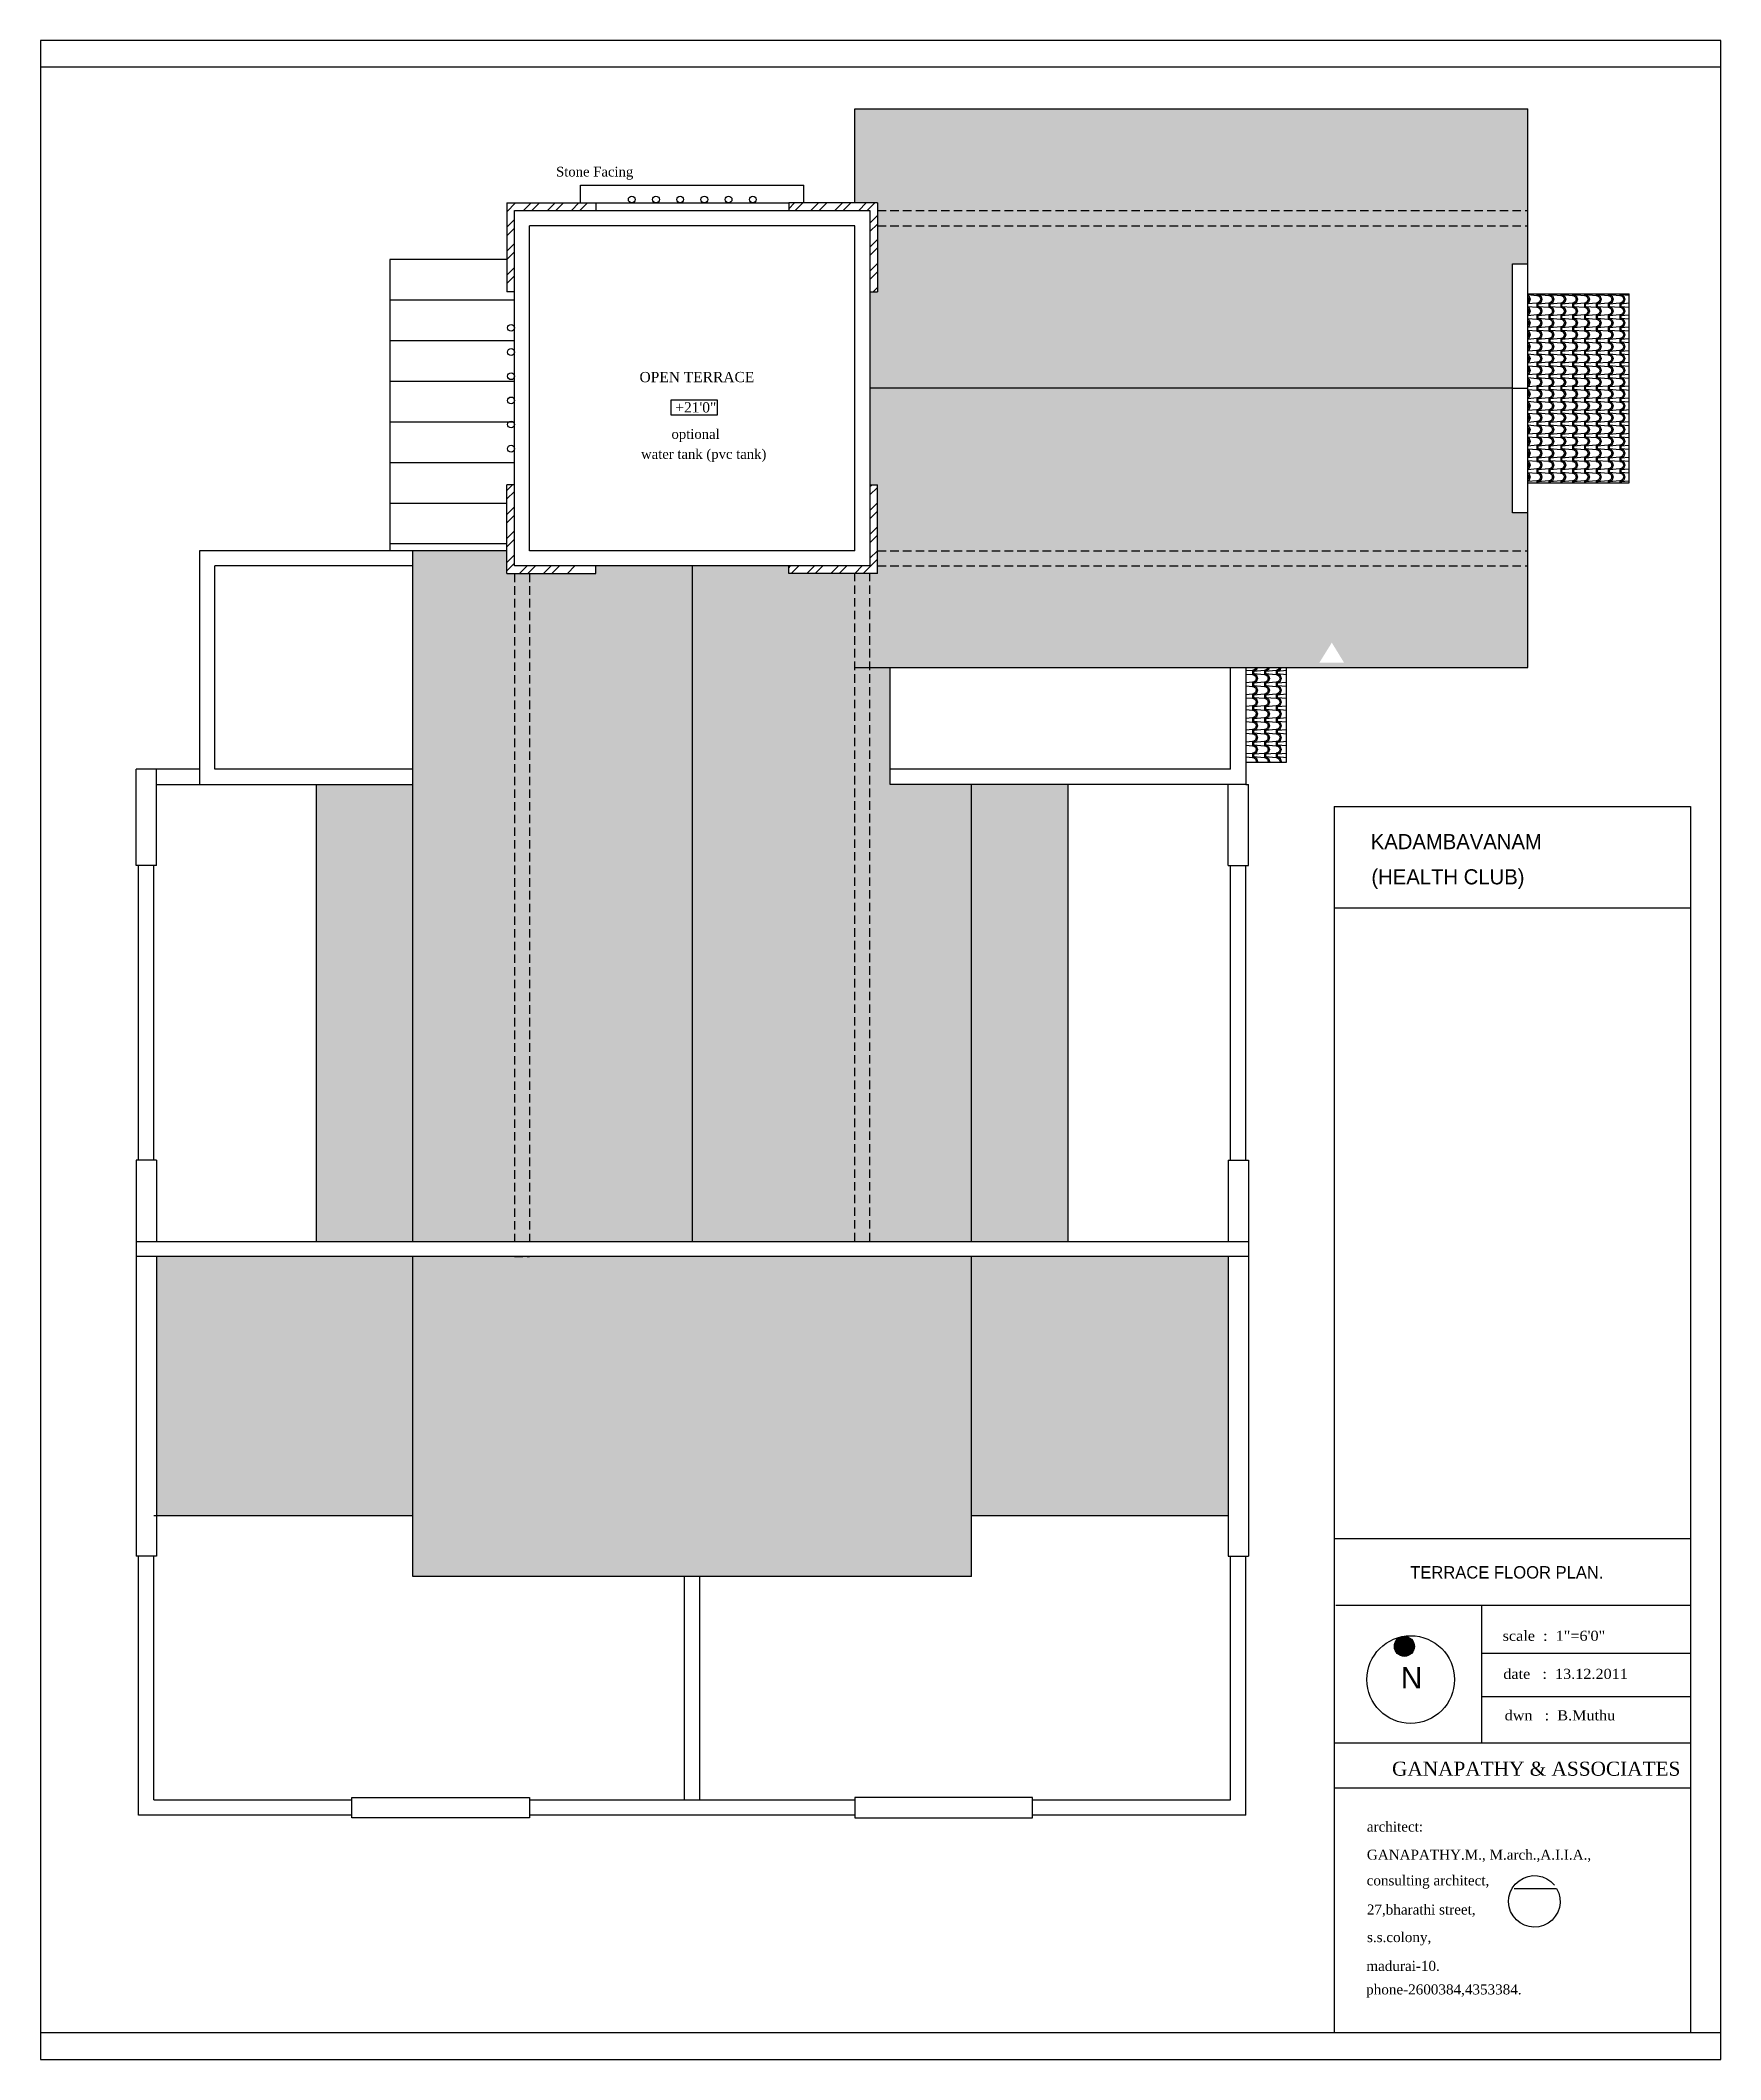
# Model space of a CAD drawing. Extents: x 12259 to 18078, y -1461 to 1911.
# Drawn here: x 16019 to 17012, y -339 to 854 of the extents above; entities that cross this region are included whole.
import ezdxf
from ezdxf.enums import TextEntityAlignment as Align

# ---------------------------------------------------------------- set-up
doc = ezdxf.new("R2010")
doc.units = 0
doc.header["$LTSCALE"] = 20
doc.header["$MEASUREMENT"] = 0
doc.linetypes.add('HIDDEN', pattern=[0.375, 0.25, -0.125])
doc.layers.get('0').update_dxf_attribs({"linetype": 'CONTINUOUS'})
for name, color, linetype in [('border', 230, 'CONTINUOUS'), ('BORTEXT', 2, 'CONTINUOUS'), ('DETTEXT', 7, 'CONTINUOUS'), ('Roof lilne', 31, 'CONTINUOUS'), ('Stone', 8, 'CONTINUOUS'), ('text', 2, 'CONTINUOUS'), ('TEXTS', 2, 'CONTINUOUS'), ('Thatti', 21, 'CONTINUOUS'), ('TILE', 22, 'CONTINUOUS'), ('wall', 13, 'CONTINUOUS'), ('WOOD', 7, 'CONTINUOUS')]:
    doc.layers.add(name, color=color, linetype=linetype)
doc.layers.add('correct', color=230, linetype='CONTINUOUS', plot=False)
doc.styles.add('STYLE1', font='arial_2.ttf', dxfattribs={"width": 0.75, "oblique": 25})
doc.styles.add('style3', font='times_2.ttf')
doc.styles.add('style4', font='boos1_1.ttf')
doc.styles.add('style5', font='times_2.ttf')
pattern_1 = [(274.9697, (1173.68804, 1517.04105), (-6.999939149, 84.0000073606), [6.464304, -155.143247]), (180, (1174.248, 1510.601), (-7, -7), [0.56, -6.44]), (0, (1167.248, 1510.041), (7, 7), [1.96, -5.04]), (90, (1169.208, 1510.041), (-7, 7), [0.7, -6.3]), (270, (1173.688, 1510.741), (7, -7), [0.7, -6.3]), (0, (1173.688, 1510.041), (7, 7), [0.56, -6.44]), (0, (1167.248, 1510.601), (7, 7), [1.4, -5.6]), (85.0303, (1168.64804, 1510.60105), (6.999939149, 84.0000073606), [6.464304, -155.143247]), (52.6961, (1168.64804, 1510.95105), (-90.999901229, -119.000075192), [1.848056, -182.95725]), (18.4349, (1169.768, 1512.421), (14.00000304, 6.99998882), [1.770874, -20.365065]), (341.5651, (1171.448, 1512.981), (-14.00000304, 6.99998882), [1.770874, -20.365065]), (307.3039, (1173.12804, 1512.42105), (90.999901229, -119.000075192), [1.848056, -182.95725]), (20.2249, (1170.11804, 1511.93105), (-76.99998085, -28.000058349), [1.417395, -140.321804]), (339.7751, (1171.44804, 1512.42105), (76.99998085, -28.000058349), [1.417395, -140.321804]), (307.4054, (1172.77804, 1511.93105), (70.000069668, -90.999947255), [1.498063, -148.308475]), (52.5946, (1169.20804, 1510.74105), (-70.000069668, -90.999947255), [1.498063, -148.308475])]
pattern_2 = [(184.9697, (1174.24804, 1503.60105), (84.0000073606, 6.999939149), [6.464304, -155.143247]), (90, (1167.808, 1503.041), (-7, 7), [0.56, -6.44]), (270, (1167.248, 1510.041), (7, -7), [1.96, -5.04]), (0, (1167.248, 1508.081), (7, 7), [0.7, -6.3]), (180, (1167.948, 1503.601), (-7, -7), [0.7, -6.3]), (270, (1167.248, 1503.601), (7, -7), [0.56, -6.44]), (270, (1167.808, 1510.041), (7, -7), [1.4, -5.6]), (355.0303, (1167.80804, 1508.64105), (84.0000073606, -6.999939149), [6.464304, -155.143247]), (322.6961, (1168.15804, 1508.64105), (-119.000075192, 90.999901229), [1.848056, -182.95725]), (288.4349, (1169.628, 1507.521), (6.99998882, -14.00000304), [1.770874, -20.365065]), (251.5651, (1170.188, 1505.841), (6.99998882, 14.00000304), [1.770874, -20.365065]), (217.3039, (1169.62804, 1504.16105), (-119.000075192, -90.999901229), [1.848056, -182.95725]), (290.2249, (1169.13804, 1507.17105), (-28.000058349, 76.99998085), [1.417395, -140.321804]), (249.7751, (1169.62804, 1505.84105), (-28.000058349, -76.99998085), [1.417395, -140.321804]), (217.4054, (1169.13804, 1504.51105), (-90.999947255, -70.000069668), [1.498063, -148.308475]), (322.5946, (1167.94804, 1508.08105), (-90.999947255, 70.000069668), [1.498063, -148.308475])]
pattern_3 = [(45, (0, 0), (-7.071068, 7.071068), []), (45, (0, 5), (-7.071068, 7.071068), [])]

msp = doc.modelspace()

# ---------------------------------------------------------------- texts
at = {"layer": 'BORTEXT', "style": 'style4'}
for s, height, p in [('KADAMBAVANAM', 8.947, (16805.1, 376)), ('TERRACE FLOOR PLAN.', 7.315, (16828.4, -54.9))]:
    msp.add_text(s, height=height, dxfattribs=at).set_placement(p)
at = {"layer": 'BORTEXT', "color": 0, "style": 'style4'}
msp.add_text('(HEALTH CLUB)', height=8.947, dxfattribs=at).set_placement((16805.5, 355.2))
at = {"layer": 'BORTEXT', "color": 7, "style": 'style3', "width": 1.061034}
for s, p in [('scale  :  1"=6\'0"', (16883, -91.7)), ('date   :  13.12.2011', (16883.4, -114.2)), ('dwn   :  B.Muthu', (16884.2, -138.7))]:
    msp.add_text(s, height=5.966, dxfattribs=at).set_placement(p)
at = {"layer": 'BORTEXT', "color": 13, "style": 'style5'}
msp.add_text('GANAPATHY & ASSOCIATES', height=8.316, dxfattribs=at).set_placement((16817.7, -171.4))
at = {"layer": 'BORTEXT', "color": 2, "style": 'style5'}
for s, height, p in [('architect:', 5.91, (16802.8, -204.4)), ('GANAPATHY.M., M.arch.,A.I.I.A.,', 5.914, (16802.8, -221)), ('consulting architect,', 5.914, (16802.7, -236.2)), ('27,bharathi street,', 5.914, (16802.8, -253.4)), ('s.s.colony,', 5.914, (16802.9, -269.7)), ('madurai-10.', 5.914, (16802.5, -286.7)), ('phone-2600384,4353384.', 5.914, (16802.4, -300.6))]:
    msp.add_text(s, height=height, dxfattribs=at).set_placement(p)
at = {"layer": 'DETTEXT', "style": 'style5'}
msp.add_text('Stone Facing', height=5.75, dxfattribs=at).set_placement((16323.9, 773.4))
for s, p in [('optional', (16406.3, 618.4)), ('water tank (pvc tank)', (16411.1, 606.6))]:
    msp.add_text(s, height=5.75, dxfattribs=at).set_placement(p, align=Align.CENTER)
at = {"layer": 'text', "style": 'style5'}
for s, p in [('OPEN TERRACE', (16373.2, 651.9)), ('+21\'0"', (16394.3, 634))]:
    msp.add_text(s, height=6.05, dxfattribs=at).set_placement(p)

# ---------------------------------------------------------------- blocks, each defined once
blk = doc.blocks.new('*U44')
at = {"layer": 'TEXTS'}
blk.add_hatch(color=256, dxfattribs=at).paths.add_polyline_path([(-6.72, 12.42, 1), (1.52, 12.42, 1)])
for centre, radius in [((0, -1.24), 18.04), ((-2.6, 12.42), 4.12)]:
    blk.add_circle(centre, radius, dxfattribs=at)
at = {"layer": 'TEXTS', "style": 'STYLE1'}
blk.add_text('N', height=8.8, dxfattribs=at).set_placement((-4.08, -4.91))

# ---------------------------------------------------------------- hatches: boundary and pattern name
at = {"layer": 'Stone', "ltscale": 5}
h = msp.add_hatch(dxfattribs=at)
h.set_pattern_fill('STEEL', color=256, scale=80, style=0)
h.set_pattern_definition(pattern_3)
h.paths.add_polyline_path([(16347.3, 753.3), (16347.3, 757.8), (16294.8, 757.8), (16294.8, 705.3), (16299.3, 705.3), (16299.3, 753.3)])
h = msp.add_hatch(dxfattribs=at)
h.set_pattern_fill('STEEL', color=256, scale=80, style=0)
h.set_pattern_definition(pattern_3)
h.paths.add_polyline_path([(16509.3, 753.3), (16509.3, 705.3), (16513.8, 705.3), (16513.8, 757.8), (16461.3, 757.8), (16461.3, 753.3)])
h = msp.add_hatch(dxfattribs=at)
h.set_pattern_fill('STEEL', color=256, scale=80, style=0)
h.set_pattern_definition(pattern_3)
h.paths.add_polyline_path([(16294.8, 538.8), (16335.3, 538.8), (16335.3, 543.3), (16299.3, 543.3), (16299.3, 591.3), (16294.8, 591.3)])
h = msp.add_hatch(dxfattribs=at)
h.set_pattern_fill('STEEL', color=256, scale=80, style=0)
h.set_pattern_definition(pattern_3)
h.paths.add_polyline_path([(16513.8, 591.3), (16509.3, 591.3), (16509.3, 543.3), (16461.3, 543.3), (16461.3, 538.8), (16513.8, 538.8)])
h.paths.add_polyline_path([(16476.3, 540.3), (16498.9, 540.3), (16498.9, 524), (16476.3, 524)], flags=9)
at = {"layer": 'Thatti'}
h = msp.add_hatch(dxfattribs=at)
h.set_pattern_fill('SPANTILE', color=8, scale=7, style=0)
h.set_pattern_definition(pattern_1)
h.paths.add_polyline_path([(16087.8, 135.3), (16087.8, -17.7), (16239.3, -17.7), (16239.3, 135.3)])
h = msp.add_hatch(dxfattribs=at)
h.set_pattern_fill('SPANTILE', color=8, scale=7, style=0)
h.set_pattern_definition(pattern_1)
h.paths.add_polyline_path([(16720.8, -17.7), (16720.8, 135.3), (16569.3, 135.3), (16569.3, -17.7)])
at = {"layer": 'TILE'}
h = msp.add_hatch(dxfattribs=at)
h.set_pattern_fill('SPANTILE', color=256, scale=7, style=0)
h.set_pattern_definition([(85.0303, (33.64822, 1242.02325), (-6.999939149, -84.0000073606), [6.464304, -155.143247]), (180, (34.208, 1248.463), (-7, 7), [0.56, -6.44]), (0, (27.208, 1249.023), (7, -7), [1.96, -5.04]), (270, (29.168, 1249.023), (-7, -7), [0.7, -6.3]), (90, (33.648, 1248.323), (7, 7), [0.7, -6.3]), (0, (33.648, 1249.023), (7, -7), [0.56, -6.44]), (0, (27.208, 1248.463), (7, -7), [1.4, -5.6]), (274.9697, (28.60822, 1248.46325), (6.999939149, -84.0000073606), [6.464304, -155.143247]), (307.3039, (28.60822, 1248.11325), (-90.999901229, 119.000075192), [1.848056, -182.95725]), (341.5651, (29.7282, 1246.6433), (14.00000304, -6.99998882), [1.770874, -20.365065]), (18.4349, (31.4082, 1246.0833), (-14.00000304, -6.99998882), [1.770874, -20.365065]), (52.6961, (33.08822, 1246.64325), (90.999901229, 119.000075192), [1.848056, -182.95725]), (339.7751, (30.07822, 1247.13325), (-76.99998085, 28.000058349), [1.417395, -140.321804]), (20.2249, (31.40822, 1246.64325), (76.99998085, 28.000058349), [1.417395, -140.321804]), (52.5946, (32.73822, 1247.13325), (70.000069668, 90.999947255), [1.498063, -148.308475]), (307.4054, (29.16822, 1248.32325), (-70.000069668, 90.999947255), [1.498063, -148.308475])])
h.paths.add_polyline_path([(16897.8, 813.3), (16897.8, 721.8), (16888.8, 721.8), (16888.8, 648.3), (16509.3, 648.3), (16509.3, 705.3), (16513.8, 705.3), (16513.8, 757.8), (16500.3, 757.8), (16500.3, 813.3)])
h = msp.add_hatch(dxfattribs=at)
h.set_pattern_fill('SPANTILE', color=8, scale=7, style=0)
h.set_pattern_definition(pattern_2)
h.paths.add_polyline_path([(16957.8, 704), (16897.8, 704), (16897.8, 592.5), (16957.8, 592.5)])
h = msp.add_hatch(dxfattribs=at)
h.set_pattern_fill('SPANTILE', color=256, scale=7, style=0)
h.set_pattern_definition([(274.9697, (33.64822, 54.55754), (-6.999939149, 84.0000073606), [6.464304, -155.143247]), (180, (34.208, 48.1175), (-7, -7), [0.56, -6.44]), (0, (27.208, 47.5575), (7, 7), [1.96, -5.04]), (90, (29.168, 47.5575), (-7, 7), [0.7, -6.3]), (270, (33.648, 48.2575), (7, -7), [0.7, -6.3]), (0, (33.648, 47.5575), (7, 7), [0.56, -6.44]), (0, (27.208, 48.1175), (7, 7), [1.4, -5.6]), (85.0303, (28.60822, 48.11754), (6.999939149, 84.0000073606), [6.464304, -155.143247]), (52.6961, (28.60822, 48.46754), (-90.999901229, -119.000075192), [1.848056, -182.95725]), (18.4349, (29.7282, 49.9375), (14.00000304, 6.99998882), [1.770874, -20.365065]), (341.5651, (31.4082, 50.4975), (-14.00000304, 6.99998882), [1.770874, -20.365065]), (307.3039, (33.08822, 49.93754), (90.999901229, -119.000075192), [1.848056, -182.95725]), (20.2249, (30.07822, 49.44754), (-76.99998085, -28.000058349), [1.417395, -140.321804]), (339.7751, (31.40822, 49.93754), (76.99998085, -28.000058349), [1.417395, -140.321804]), (307.4054, (32.73822, 49.44754), (70.000069668, -90.999947255), [1.498063, -148.308475]), (52.5946, (29.16822, 48.25754), (-70.000069668, -90.999947255), [1.498063, -148.308475])])
h.paths.add_polyline_path([(16897.8, 483.3), (16897.8, 574.8), (16888.8, 574.8), (16888.8, 648.3), (16509.3, 648.3), (16509.3, 591.3), (16513.8, 591.3), (16513.8, 538.8), (16500.3, 538.8), (16500.3, 483.3)])
h.paths.add_polyline_path([(16789.4, 486.1), (16782.1, 498), (16774.7, 486.1)], flags=16)
h = msp.add_hatch(dxfattribs=at)
h.set_pattern_fill('SPANTILE', color=256, scale=7, angle=270, style=0)
h.set_pattern_definition([(184.9697, (52.38106, 1503.60105), (84.0000073606, 6.999939149), [6.464304, -155.143247]), (90, (45.941, 1503.041), (-7, 7), [0.56, -6.44]), (270, (45.381, 1510.041), (7, -7), [1.96, -5.04]), (0, (45.381, 1508.081), (7, 7), [0.7, -6.3]), (180, (46.081, 1503.601), (-7, -7), [0.7, -6.3]), (270, (45.381, 1503.601), (7, -7), [0.56, -6.44]), (270, (45.941, 1510.041), (7, -7), [1.4, -5.6]), (355.0303, (45.94106, 1508.64105), (84.0000073606, -6.999939149), [6.464304, -155.143247]), (322.6961, (46.29106, 1508.64105), (-119.000075192, 90.999901229), [1.848056, -182.95725]), (288.4349, (47.761, 1507.521), (6.99998882, -14.00000304), [1.770874, -20.365065]), (251.5651, (48.321, 1505.841), (6.99998882, 14.00000304), [1.770874, -20.365065]), (217.3039, (47.76106, 1504.16105), (-119.000075192, -90.999901229), [1.848056, -182.95725]), (290.2249, (47.27106, 1507.17105), (-28.000058349, 76.99998085), [1.417395, -140.321804]), (249.7751, (47.76106, 1505.84105), (-28.000058349, -76.99998085), [1.417395, -140.321804]), (217.4054, (47.27106, 1504.51105), (-90.999947255, -70.000069668), [1.498063, -148.308475]), (322.5946, (46.08106, 1508.08105), (-90.999947255, 70.000069668), [1.498063, -148.308475])])
h.paths.add_polyline_path([(16347.3, 543.3), (16347.3, 538.8), (16294.8, 538.8), (16294.8, 552.3), (16239.3, 552.3), (16239.3, 144.3), (16404.3, 144.3), (16404.3, 543.3)])
h = msp.add_hatch(dxfattribs=at)
h.set_pattern_fill('SPANTILE', color=256, scale=7, angle=270, style=0)
h.set_pattern_definition([(355.0303, (32756.31548, 1503.60105), (-84.0000073606, 6.999939149), [6.464304, -155.143247]), (90, (32762.7555, 1503.041), (7, 7), [0.56, -6.44]), (270, (32763.3155, 1510.041), (-7, -7), [1.96, -5.04]), (180, (32763.3155, 1508.081), (-7, 7), [0.7, -6.3]), (7e-15, (32762.6155, 1503.601), (7, -7), [0.7, -6.3]), (270, (32763.3155, 1503.601), (-7, -7), [0.56, -6.44]), (270, (32762.7555, 1510.041), (-7, -7), [1.4, -5.6]), (184.9697, (32762.75548, 1508.64105), (-84.0000073606, -6.999939149), [6.464304, -155.143247]), (217.3039, (32762.40548, 1508.64105), (119.000075192, 90.999901229), [1.848056, -182.95725]), (251.5651, (32760.9355, 1507.521), (-6.99998882, -14.00000304), [1.770874, -20.365065]), (288.4349, (32760.3755, 1505.841), (-6.99998882, 14.00000304), [1.770874, -20.365065]), (322.6961, (32760.93548, 1504.16105), (119.000075192, -90.999901229), [1.848056, -182.95725]), (249.7751, (32761.42548, 1507.17105), (28.000058349, 76.99998085), [1.417395, -140.321804]), (290.2249, (32760.93548, 1505.84105), (28.000058349, -76.99998085), [1.417395, -140.321804]), (322.5946, (32761.42548, 1504.51105), (90.999947255, -70.000069668), [1.498063, -148.308475]), (217.4054, (32762.61548, 1508.08105), (90.999947255, 70.000069668), [1.498063, -148.308475])])
h.paths.add_polyline_path([(16521.3, 414.3), (16521.3, 483.3), (16500.3, 483.3), (16500.3, 538.8), (16461.3, 538.8), (16461.3, 543.3), (16404.3, 543.3), (16404.3, 144.3), (16569.3, 144.3), (16569.3, 414.3)])
h = msp.add_hatch(dxfattribs=at)
h.set_pattern_fill('SPANTILE', color=8, scale=7, style=0)
h.set_pattern_definition(pattern_2)
h.paths.add_polyline_path([(16731.3, 442.5), (16731.3, 427.5), (16755.3, 427.5), (16755.3, 483.3), (16731.3, 483.3)])
h = msp.add_hatch(dxfattribs=at)
h.set_pattern_fill('SPANTILE', color=8, scale=7, style=0)
h.set_pattern_definition([(355.0303, (26610.94927, -398.81697), (-84.000007361, 6.999939149), [6.464304, -155.143247]), (90, (26617.389, -399.377), (7, 7), [0.56, -6.44]), (270, (26617.949, -392.377), (-7, -7), [1.96, -5.04]), (180, (26617.949, -394.337), (-7, 7), [0.7, -6.3]), (7e-15, (26617.249, -398.817), (7, -7), [0.7, -6.3]), (270, (26617.949, -398.817), (-7, -7), [0.56, -6.44]), (270, (26617.389, -392.377), (-7, -7), [1.4, -5.6]), (184.9697, (26617.38927, -393.77697), (-84.000007361, -6.999939149), [6.464304, -155.143247]), (217.3039, (26617.03927, -393.77697), (119.000075192, 90.999901229), [1.848056, -182.95725]), (251.5651, (26615.5693, -394.897), (-6.9999888, -14.00000304), [1.770874, -20.365065]), (288.4349, (26615.0093, -396.577), (-6.9999888, 14.00000304), [1.770874, -20.365065]), (322.6961, (26615.56927, -398.25697), (119.000075192, -90.999901229), [1.848056, -182.95725]), (249.7751, (26616.05927, -395.24697), (28.000058349, 76.99998085), [1.417395, -140.321804]), (290.2249, (26615.56927, -396.57697), (28.000058349, -76.99998085), [1.417395, -140.321804]), (322.5946, (26616.05927, -397.90697), (90.999947255, -70.000069668), [1.498063, -148.308475]), (217.4054, (26617.24927, -394.33697), (90.999947255, 70.000069668), [1.498063, -148.308475])])
h.paths.add_polyline_path([(16239.3, 144.3), (16239.3, 414.3), (16182.3, 414.3), (16182.3, 144.3)])
h = msp.add_hatch(dxfattribs=at)
h.set_pattern_fill('SPANTILE', color=8, scale=7, style=0)
h.set_pattern_definition([(184.9697, (6197.74727, -398.81697), (84.000007361, 6.999939149), [6.464304, -155.143247]), (90, (6191.307, -399.377), (-7, 7), [0.56, -6.44]), (270, (6190.747, -392.377), (7, -7), [1.96, -5.04]), (0, (6190.747, -394.337), (7, 7), [0.7, -6.3]), (180, (6191.447, -398.817), (-7, -7), [0.7, -6.3]), (270, (6190.747, -398.817), (7, -7), [0.56, -6.44]), (270, (6191.307, -392.377), (7, -7), [1.4, -5.6]), (355.0303, (6191.30727, -393.77697), (84.000007361, -6.999939149), [6.464304, -155.143247]), (322.6961, (6191.65727, -393.77697), (-119.000075192, 90.999901229), [1.848056, -182.95725]), (288.4349, (6193.1273, -394.897), (6.9999888, -14.00000304), [1.770874, -20.365065]), (251.5651, (6193.6873, -396.577), (6.9999888, 14.00000304), [1.770874, -20.365065]), (217.3039, (6193.12727, -398.25697), (-119.000075192, -90.999901229), [1.848056, -182.95725]), (290.2249, (6192.63727, -395.24697), (-28.000058349, 76.99998085), [1.417395, -140.321804]), (249.7751, (6193.12727, -396.57697), (-28.000058349, -76.99998085), [1.417395, -140.321804]), (217.4054, (6192.63727, -397.90697), (-90.999947255, -70.000069668), [1.498063, -148.308475]), (322.5946, (6191.44727, -394.33697), (-90.999947255, 70.000069668), [1.498063, -148.308475])])
h.paths.add_polyline_path([(16569.3, 414.3), (16569.3, 144.3), (16626.3, 144.3), (16626.3, 414.3)])
h = msp.add_hatch(dxfattribs=at)
h.set_pattern_fill('SPANTILE', color=256, scale=7, style=0)
h.set_pattern_definition([(274.9697, (51.82106, 1517.04105), (-6.999939149, 84.0000073606), [6.464304, -155.143247]), (180, (52.381, 1510.601), (-7, -7), [0.56, -6.44]), (0, (45.381, 1510.041), (7, 7), [1.96, -5.04]), (90, (47.341, 1510.041), (-7, 7), [0.7, -6.3]), (270, (51.821, 1510.741), (7, -7), [0.7, -6.3]), (0, (51.821, 1510.041), (7, 7), [0.56, -6.44]), (0, (45.381, 1510.601), (7, 7), [1.4, -5.6]), (85.0303, (46.78106, 1510.60105), (6.999939149, 84.0000073606), [6.464304, -155.143247]), (52.6961, (46.78106, 1510.95105), (-90.999901229, -119.000075192), [1.848056, -182.95725]), (18.4349, (47.901, 1512.421), (14.00000304, 6.99998882), [1.770874, -20.365065]), (341.5651, (49.581, 1512.981), (-14.00000304, 6.99998882), [1.770874, -20.365065]), (307.3039, (51.26106, 1512.42105), (90.999901229, -119.000075192), [1.848056, -182.95725]), (20.2249, (48.25106, 1511.93105), (-76.99998085, -28.000058349), [1.417395, -140.321804]), (339.7751, (49.58106, 1512.42105), (76.99998085, -28.000058349), [1.417395, -140.321804]), (307.4054, (50.91106, 1511.93105), (70.000069668, -90.999947255), [1.498063, -148.308475]), (52.5946, (47.34106, 1510.74105), (-70.000069668, -90.999947255), [1.498063, -148.308475])])
h.paths.add_polyline_path([(16239.3, 135.3), (16239.3, -53.6), (16569.3, -53.6), (16569.3, 135.3)])

# ---------------------------------------------------------------- linework, layer by layer
for p, q in [((16338.3, 768.3), (16470.3, 768.3)), ((16338.3, 757.8), (16338.3, 768.3)), ((16470.3, 757.8), (16470.3, 768.3))]:
    msp.add_line(p, q)
at = {"color": 8}
for p, q in [((16347.3, 757.8), (16461.3, 757.8)), ((16294.8, 724.3), (16225.8, 724.3)), ((16225.8, 724.3), (16225.8, 552.3)), ((16299.3, 700.3), (16225.8, 700.3)), ((16299.3, 676.3), (16225.8, 676.3)), ((16299.3, 652.3), (16225.8, 652.3)), ((16299.3, 628.3), (16225.8, 628.3)), ((16299.3, 604.3), (16225.8, 604.3)), ((16294.8, 580.3), (16225.8, 580.3)), ((16294.8, 556.3), (16225.8, 556.3))]:
    msp.add_line(p, q, dxfattribs=at)
at = {"layer": 'border'}
for p, q in [((17011.8, 838), (16019.3, 838)), ((17011.8, -323.3), (16019.3, -323.3))]:
    msp.add_line(p, q, dxfattribs=at)
at = {"layer": 'border', "color": 13}
for p, q in [((16783.5, 401.3), (16783.5, -323.3)), ((16783.5, 401.3), (16994, 401.3)), ((16994, 401.3), (16994, -323.3)), ((16783.5, 341.4), (16994, 341.4)), ((16783.5, -31.2), (16994, -31.2)), ((16784.4, -70.7), (16994, -70.7))]:
    msp.add_line(p, q, dxfattribs=at)
at = {"layer": 'BORTEXT', "color": 13}
for p, q in [((16870.5, -70.7), (16870.5, -151.9)), ((16870.5, -98.9), (16994, -98.9)), ((16870.5, -124.5), (16994, -124.5))]:
    msp.add_line(p, q, dxfattribs=at)
at = {"layer": 'BORTEXT', "color": 2}
msp.add_lwpolyline([(16889.8, -238), (16914.9, -238, -26.384304), (16913.6, -236.1)], format="xyb", dxfattribs=at)
at = {"layer": 'correct', "color": 3}
msp.add_lwpolyline([(16019.3, -339.1), (17011.8, -339.1), (17011.8, 853.8), (16019.3, 853.8)], close=True, dxfattribs=at)
at = {"layer": 'Roof lilne'}
for p, q in [((16500.3, 813.3), (16897.8, 813.3)), ((16500.3, 757.8), (16500.3, 813.3)), ((16897.8, 721.8), (16897.8, 813.3)), ((16897.8, 704), (16957.8, 704)), ((16957.8, 592.5), (16957.8, 704)), ((16888.8, 648.3), (16509.3, 648.3)), ((16897.8, 592.5), (16957.8, 592.5)), ((16897.8, 483.3), (16897.8, 574.8)), ((16294.8, 552.3), (16239.3, 552.3)), ((16294.8, 552.3), (16239.3, 552.3)), ((16239.3, 144.3), (16239.3, 552.3)), ((16404.3, 543.3), (16404.3, 144.3)), ((16500.3, 483.3), (16897.8, 483.3)), ((16521.3, 414.3), (16521.3, 483.3)), ((16755.3, 427.5), (16755.3, 483.3)), ((16731.3, 427.5), (16755.3, 427.5)), ((16182.3, 144.3), (16182.3, 414.3)), ((16569.3, 414.3), (16521.3, 414.3)), ((16569.3, 144.3), (16569.3, 414.3)), ((16626.3, 144.3), (16626.3, 414.3)), ((16239.3, -53.6), (16239.3, 135.3)), ((16569.3, -53.6), (16569.3, 135.3)), ((16086.3, -17.7), (16239.3, -17.7)), ((16569.3, -17.7), (16720.9, -17.7)), ((16569.3, -53.6), (16239.3, -53.6))]:
    msp.add_line(p, q, dxfattribs=at)
at = {"layer": 'text', "color": 13}
for p, q in [((16783.5, -151.9), (16994, -151.9)), ((16783.5, -178.6), (16994, -178.6))]:
    msp.add_line(p, q, dxfattribs=at)
at = {"layer": 'text'}
msp.add_lwpolyline([(16391.9, 641.5), (16419.1, 641.5), (16419.1, 632.4), (16391.9, 632.4)], close=True, dxfattribs=at)
at = {"layer": 'wall'}
for p, q in [((16294.8, 757.8), (16347.3, 757.8)), ((16294.8, 757.8), (16294.8, 705.3)), ((16299.3, 753.3), (16347.3, 753.3)), ((16299.3, 705.3), (16299.3, 753.3)), ((16347.3, 757.8), (16347.3, 753.3)), ((16513.8, 757.8), (16461.3, 757.8)), ((16461.3, 757.8), (16461.3, 753.3)), ((16461.3, 753.3), (16509.3, 753.3)), ((16509.3, 753.3), (16509.3, 705.3)), ((16513.8, 757.8), (16513.8, 705.3)), ((16299.3, 705.3), (16294.8, 705.3)), ((16509.3, 705.3), (16513.8, 705.3)), ((16294.8, 538.8), (16294.8, 591.3)), ((16299.3, 591.3), (16294.8, 591.3)), ((16299.3, 543.3), (16299.3, 591.3)), ((16509.3, 591.3), (16513.8, 591.3)), ((16509.3, 591.3), (16509.3, 543.3)), ((16513.8, 538.8), (16513.8, 591.3)), ((16294.8, 538.8), (16347.3, 538.8)), ((16347.3, 543.3), (16299.3, 543.3)), ((16347.3, 538.8), (16347.3, 543.3)), ((16509.3, 543.3), (16461.3, 543.3)), ((16461.3, 538.8), (16461.3, 543.3)), ((16513.8, 538.8), (16461.3, 538.8))]:
    msp.add_line(p, q, dxfattribs=at)
at = {"layer": 'wall', "color": 2}
for p, q in [((16347.3, 753.3), (16461.3, 753.3)), ((16308.3, 552.3), (16308.3, 744.3)), ((16500.3, 744.3), (16308.3, 744.3)), ((16500.3, 552.3), (16500.3, 744.3)), ((16888.8, 721.8), (16897.8, 721.8)), ((16888.8, 648.3), (16888.8, 721.8)), ((16897.8, 648.3), (16897.8, 721.8)), ((16299.3, 591.3), (16299.3, 705.3)), ((16509.3, 705.3), (16509.3, 591.3)), ((16888.8, 574.8), (16888.8, 648.3)), ((16888.8, 648.3), (16897.8, 648.3)), ((16897.8, 574.8), (16897.8, 648.3)), ((16897.8, 574.8), (16888.8, 574.8)), ((16500.3, 552.3), (16308.3, 552.3)), ((16461.3, 543.3), (16347.3, 543.3)), ((16075.8, 144.3), (16732.8, 144.3)), ((16075.8, 144.3), (16075.8, 135.3)), ((16732.8, 144.3), (16732.8, 135.3)), ((16732.8, 135.3), (16075.8, 135.3))]:
    msp.add_line(p, q, dxfattribs=at)
at = {"layer": 'wall', "color": 0, "linetype": 'HIDDEN'}
for p, q in [((16513.8, 753.3), (16897.8, 753.3)), ((16513.8, 744.3), (16897.8, 744.3)), ((16513.8, 552.3), (16897.8, 552.3)), ((16299.3, 538.8), (16299.3, 144.3)), ((16308.3, 538.8), (16308.3, 144.3)), ((16500.3, 144.3), (16500.3, 538.8)), ((16509.3, 144.3), (16509.3, 538.8)), ((16513.8, 543.3), (16897.8, 543.3)), ((16299.3, 135.3), (16308.3, 135.3)), ((16509.3, 135.3), (16500.3, 135.3))]:
    msp.add_line(p, q, dxfattribs=at)
at = {"layer": 'wall', "color": 0}
for p, q in [((16113.3, 552.3), (16113.3, 414.3)), ((16239.3, 552.3), (16113.3, 552.3)), ((16122.3, 423.3), (16122.3, 543.3)), ((16239.3, 543.3), (16122.3, 543.3)), ((16722.3, 423.3), (16722.3, 483.3)), ((16731.3, 483.3), (16731.3, 414.3)), ((16239.3, 423.3), (16122.3, 423.3)), ((16722.3, 423.3), (16521.3, 423.3)), ((16113.3, 414.3), (16239.3, 414.3)), ((16731.3, 414.3), (16569.3, 414.3))]:
    msp.add_line(p, q, dxfattribs=at)
at = {"layer": 'wall', "color": 8}
for p, q in [((16087.8, 423.3), (16075.8, 423.3)), ((16075.8, 366.3), (16075.8, 423.3)), ((16113.3, 423.3), (16087.8, 423.3)), ((16087.8, 366.3), (16087.8, 423.3)), ((16087.8, 414.3), (16113.3, 414.3)), ((16720.8, 366.3), (16720.8, 414.3)), ((16731.3, 414.3), (16732.8, 414.3)), ((16732.8, 366.3), (16732.8, 414.3)), ((16087.8, 366.3), (16075.8, 366.3)), ((16077.3, 192.3), (16077.3, 366.3)), ((16086.3, 192.3), (16086.3, 366.3)), ((16720.8, 366.3), (16732.8, 366.3)), ((16722.3, 192.3), (16722.3, 366.3)), ((16731.3, 192.3), (16731.3, 366.3)), ((16087.8, 192.3), (16075.8, 192.3)), ((16075.8, 192.3), (16075.8, 144.3)), ((16087.8, 192.3), (16087.8, 144.3)), ((16720.8, 192.3), (16732.8, 192.3)), ((16720.8, 192.3), (16720.8, 144.3)), ((16732.8, 192.3), (16732.8, 144.3)), ((16075.8, 135.3), (16075.8, -41.7)), ((16087.8, 135.3), (16087.8, -41.7)), ((16720.8, 135.3), (16720.8, -41.7)), ((16732.8, 135.3), (16732.8, -41.7)), ((16087.8, -41.7), (16075.8, -41.7)), ((16077.3, -194.7), (16077.3, -41.7)), ((16086.3, -185.7), (16086.3, -41.7)), ((16720.8, -41.7), (16732.8, -41.7)), ((16722.3, -185.7), (16722.3, -41.7)), ((16731.3, -194.7), (16731.3, -41.7)), ((16399.8, -185.7), (16399.8, -53.6)), ((16408.8, -185.7), (16408.8, -53.6)), ((16086.3, -185.7), (16203.3, -185.7)), ((16203.3, -196.2), (16203.3, -184.2)), ((16203.3, -184.2), (16308.3, -184.2)), ((16308.3, -184.2), (16308.3, -196.2)), ((16308.3, -185.7), (16500.3, -185.7)), ((16605.3, -184.2), (16500.3, -184.2)), ((16500.3, -184.2), (16500.3, -196.2)), ((16605.3, -196.2), (16605.3, -184.2)), ((16605.3, -185.7), (16722.3, -185.7)), ((16203.3, -194.7), (16077.3, -194.7)), ((16308.3, -196.2), (16203.3, -196.2)), ((16500.3, -194.7), (16308.3, -194.7)), ((16500.3, -196.2), (16605.3, -196.2)), ((16731.3, -194.7), (16605.3, -194.7))]:
    msp.add_line(p, q, dxfattribs=at)
at = {"layer": 'WOOD', "color": 8}
for centre in [(16368.6, 759.8), (16382.9, 759.8), (16397.2, 759.8), (16411.5, 759.8), (16425.8, 759.8), (16440.1, 759.8), (16297.3, 684), (16297.3, 669.7), (16297.3, 655.4), (16297.3, 641.1), (16297.3, 626.9), (16297.3, 612.6)]:
    msp.add_circle(centre, 2, dxfattribs=at)

# ---------------------------------------------------------------- block references
at = {"layer": 'text', "xscale": 1.435897435896777, "yscale": 1.435897435896777, "zscale": 1.435897435896777}
msp.add_blockref('*U44', (16828.7, -112.8), dxfattribs=at)

msp.set_redraw_order([(e.dxf.handle, doc.entitydb.next_handle()) for e in msp.query("TEXT MTEXT ATTDEF DIMENSION ARC_DIMENSION")])  # texts and dimensions are drawn at this point

doc.saveas('drawing.dxf')
